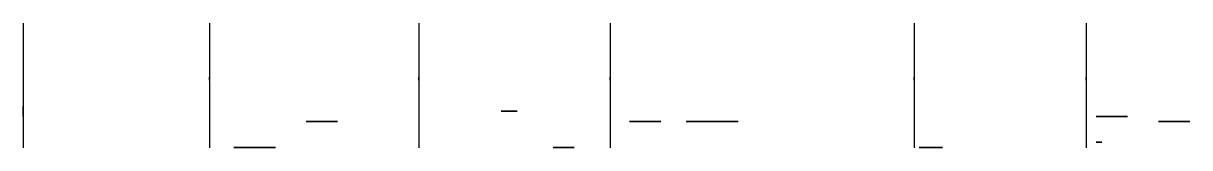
# Model space of a CAD drawing. Header units: metres. Extents: x -96 to 15, y -6 to 59.
# Drawn here: x -61.51 to -16.44, y 19.44 to 24.25 of the extents above; entities that cross this region are included whole.
import ezdxf

# ---------------------------------------------------------------- set-up
doc = ezdxf.new("R2010")
doc.units = ezdxf.units.M
doc.header["$LTSCALE"] = 0.5
doc.header["$MEASUREMENT"] = 0
doc.layers.add('AUX01', color=1, linetype='CONTINUOUS')
doc.layers.add('VIG02', color=3, linetype='CONTINUOUS')

msp = doc.modelspace()

# ---------------------------------------------------------------- linework, layer by layer
at = {"layer": 'AUX01'}
for points in [[(-61.5118, 24.2509), (-61.5118, 19.4409)], [(-54.3218, 24.2509), (-54.3218, 19.4409)], [(-46.2319, 24.2509), (-46.2319, 19.4409)], [(-38.8319, 24.2509), (-38.8319, 19.4409)], [(-27.0919, 24.2509), (-27.0919, 19.4409)], [(-20.4444, 24.2509), (-20.4444, 19.4409)]]:
    msp.add_lwpolyline(points, dxfattribs=at)
for points in [[(-43.0419, 20.8509), (-42.4319, 20.8509)], [(-50.5819, 20.4509), (-49.3719, 20.4509)], [(-38.0919, 20.4509), (-36.8819, 20.4509)], [(-35.9019, 20.4509), (-33.8919, 20.4509)], [(-20.0544, 20.6509), (-18.8444, 20.6509)], [(-17.6544, 20.4509), (-16.4444, 20.4509)], [(-53.3818, 19.4509), (-51.7719, 19.4509)], [(-41.0419, 19.4509), (-40.2319, 19.4509)], [(-26.9019, 19.4509), (-25.9917, 19.4509)], [(-20.0544, 19.6509), (-19.8444, 19.6509)]]:
    msp.add_lwpolyline(points, close=True, dxfattribs=at)
at = {"layer": 'VIG02'}
for points in [[(-54.3218, 22.1709), (-54.3218, 22.0509)], [(-46.2319, 22.1709), (-46.2319, 22.0509)], [(-38.8319, 22.1709), (-38.8319, 22.0509)], [(-27.0919, 22.1709), (-27.0919, 22.0509)], [(-20.4444, 22.1709), (-20.4444, 22.0509)], [(-61.5118, 21.0509), (-61.5118, 20.6509)]]:
    msp.add_lwpolyline(points, close=True, dxfattribs=at)

doc.saveas('drawing.dxf')
